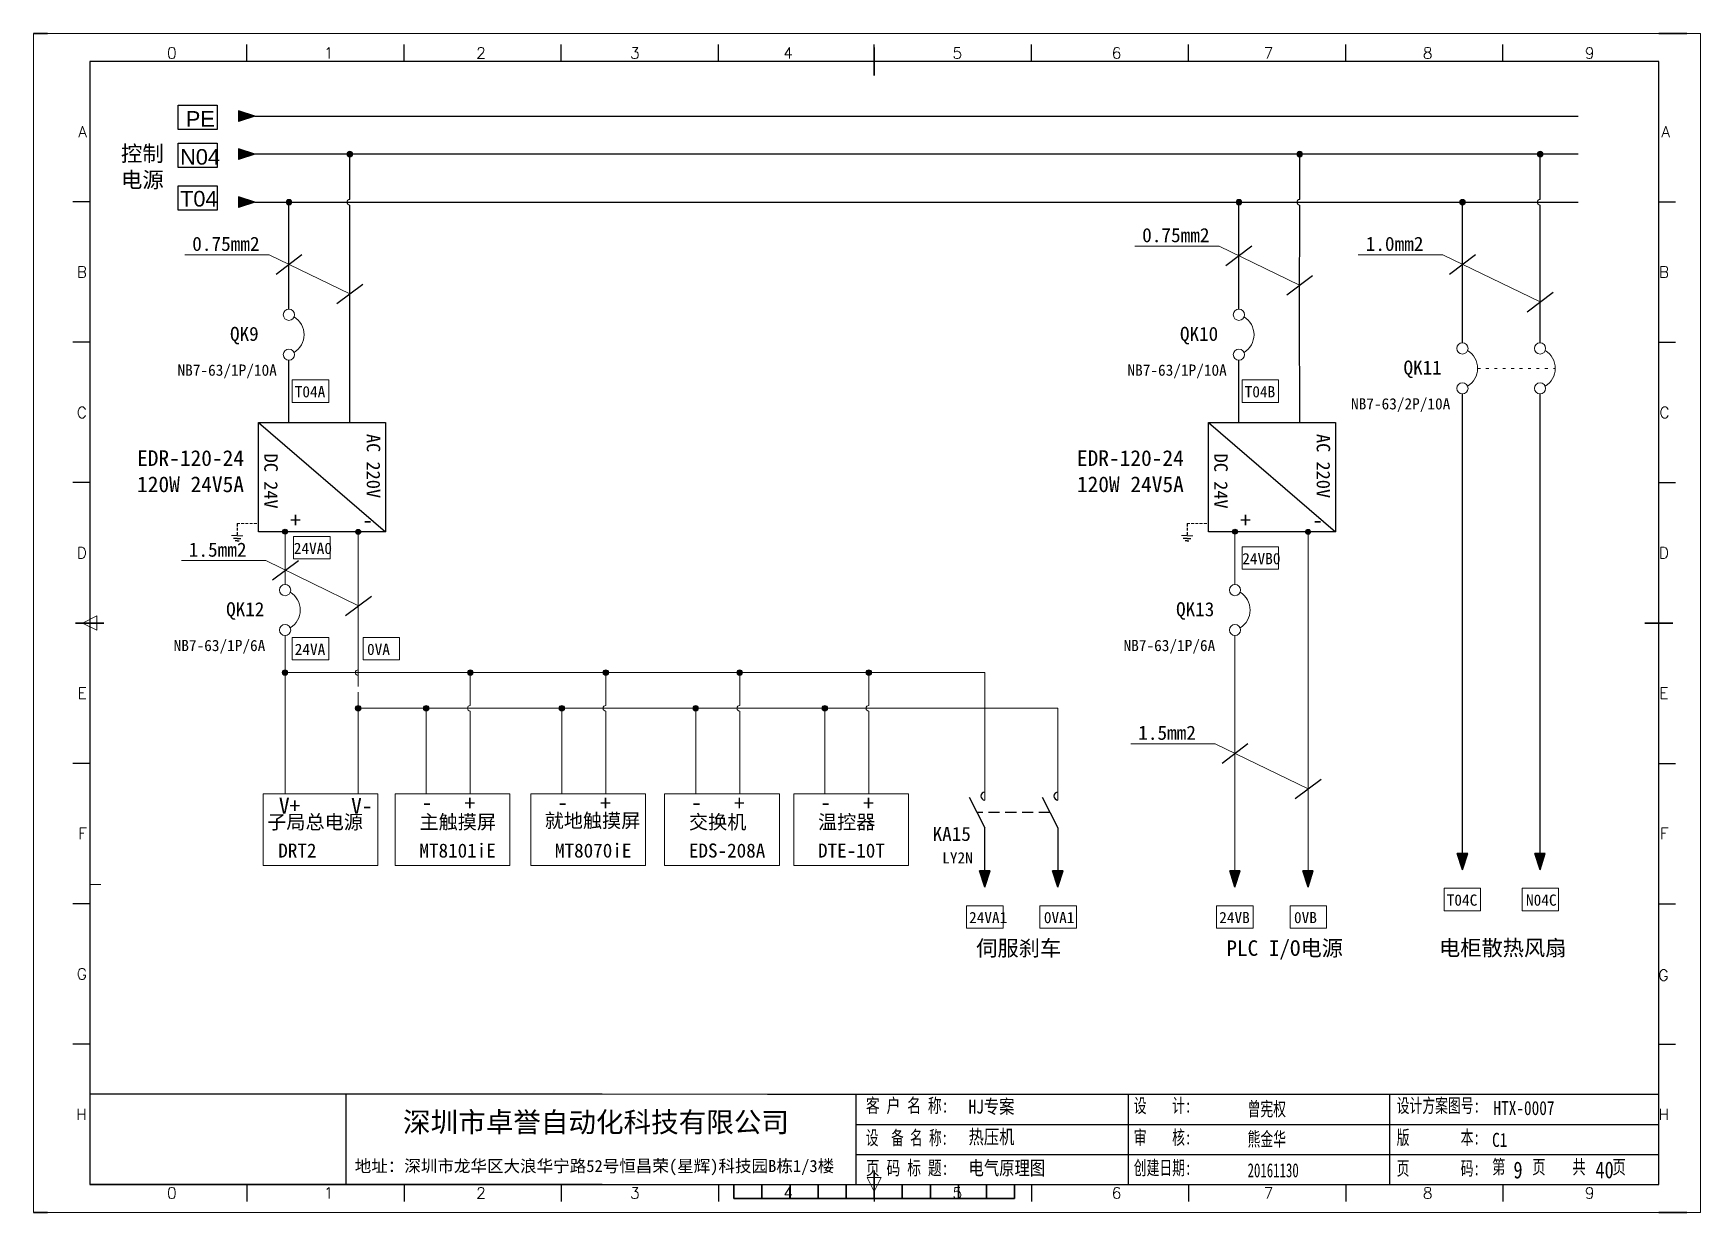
# Model space of a CAD drawing. Extents: x 35123 to 43919, y -4314 to -326.
# Drawn here: x 38294.6 to 38591.6, y -2913.9 to -2703.9 of the extents above; entities that cross this region are included whole.
import ezdxf
from ezdxf.enums import TextEntityAlignment as Align

# ---------------------------------------------------------------- set-up
doc = ezdxf.new("R2010")
doc.units = 0
doc.header["$MEASUREMENT"] = 0
for name, pattern in [('9', [7.5, 0.5, -1, 0.5, -1, 0.5, -1, 0.5, -1, 0.5, -1]), ('ACISOWELD', [3, 2, -1]), ('DASHED', [0.75, 0.5, -0.25])]:
    doc.linetypes.add(name, pattern=pattern)
for name, color, linetype in [('AE_BOR', 1, 'Continuous'), ('MISC', 2, 'Continuous'), ('SYMS', 7, 'Continuous'), ('细实线层', 7, 'Continuous')]:
    doc.layers.add(name, color=color, linetype=linetype)
doc.styles.add('Standard0.67', font='', dxfattribs={"width": 0.67})
doc.styles.add('Standard_0.8', font='SimSun.ttf', dxfattribs={"width": 0.8})
doc.styles.add('WD', font='romans.shx', dxfattribs={"bigfont": 'gbcbig.shx'})
doc.styles.add('宋', font='SimSun.ttf', dxfattribs={"width": 0.7})
doc.styles.add('样式 0', font='')
doc.styles.add('样式 8', font='arial.ttf')
doc.styles.get('Standard0.67').set_extended_font_data('FangSong_GB2312')
doc.styles.get('样式 0').set_extended_font_data('KaiTi_GB2312')

msp = doc.modelspace()

# ---------------------------------------------------------------- texts
at = {"color": 0}
for s, p in [('0.75mm2', (38322.911, -2742.61)), ('0.75mm2', (38492.123, -2741.06)), ('1.0mm2', (38531.946, -2742.61)), ('1.5mm2', (38322.3, -2797.066)), ('1.5mm2', (38491.42, -2829.67))]:
    msp.add_text(s, height=2.52, dxfattribs=at).set_placement(p)
at = {"color": 0, "char_height": 2.772, "width": 4.96666, "attachment_point": 1, "style": '样式 8'}
for s, insert in [('N04', (38320.756, -2724.475)), ('T04', (38320.744, -2731.935))]:
    msp.add_mtext(s, dxfattribs=dict(at, insert=insert))
at = {"color": 0, "lineweight": -3, "char_height": 2.4, "attachment_point": 1, "rotation": 270}
for s, insert, width in [('{\\fNSimSun|b0|i0|c134|p49;AC 220V}', (38356.399, -2775.203), 25.53506), ('{\\fNSimSun|b0|i0|c134|p49;AC 220V}', (38525.612, -2775.203), 25.53506), ('{\\fNSimSun|b0|i0|c134|p49;DC 24V}', (38338.147, -2778.714), 28.64801), ('{\\fNSimSun|b0|i0|c134|p49;DC 24V}', (38507.36, -2778.714), 28.64801)]:
    msp.add_mtext(s, dxfattribs=dict(at, insert=insert, width=width))
at = {"color": 0, "ltscale": 2, "char_height": 2.8, "width": 23.55735, "attachment_point": 1}
for insert in [(38313.087, -2778.099), (38480.499, -2778.099)]:
    msp.add_mtext('{\\fSimSun|b0|i0|c134|p2;EDR-120-24 120W 24V5A}', dxfattribs=dict(at, insert=insert))
at = {"color": 0, "lineweight": 0, "char_height": 2.5, "attachment_point": 1}
for s, insert, width in [('{\\fSimSun|b0|i0|c134|p2;子局总电源}', (38336.267, -2843.052), 23.24403), ('{\\fSimSun|b0|i0|c134|p2;主触摸屏}', (38363.387, -2843.052), 16.90853), ('{\\fSimSun|b0|i0|c134|p2;就地触摸屏}', (38385.68, -2842.805), 20.12247), ('{\\fSimSun|b0|i0|c134|p2;交换机}', (38411.387, -2843.052), 16.90853), ('{\\fSimSun|b0|i0|c134|p2;温控器}', (38434.387, -2843.052), 16.90853), ('{\\fSimSun|b0|i0|c134|p2;DRT2}', (38338.24, -2848.138), 16.90853), ('{\\fSimSun|b0|i0|c134|p2;MT8101iE}', (38363.387, -2848.138), 16.90853), ('{\\fSimSun|b0|i0|c134|p2;MT8070iE}', (38387.534, -2848.138), 16.90853), ('{\\fSimSun|b0|i0|c134|p2;EDS-208A}', (38411.387, -2848.138), 16.90853), ('{\\fSimSun|b0|i0|c134|p2;DTE-10T}', (38434.387, -2848.138), 16.90853)]:
    msp.add_mtext(s, dxfattribs=dict(at, insert=insert, width=width))
at = {"color": 0, "char_height": 2.772, "width": 24.98977, "attachment_point": 1}
for s, insert in [('{\\fSimSun|b0|i0|c134|p2;伺服刹车}', (38462.574, -2865.375)), ('{\\fSimSun|b0|i0|c134|p2;PLC I/O电源}', (38507.13, -2865.375)), ('{\\fSimSun|b0|i0|c134|p2;电柜散热风扇}', (38545.009, -2865.33))]:
    msp.add_mtext(s, dxfattribs=dict(at, insert=insert))
at = {"attachment_point": 7}
for s, insert, char_height, width in [('{\\fSimSun|b0|i0|c134|p2;深圳市卓誉自动化科技有限公司}', (38360.463, -2899.958), 3.6, 80.67766), ('{\\fSimSun|b0|i0|c134|p2;地址：深圳市龙华区大浪华宁路52号恒昌荣(星辉)科技园B栋1/3楼}', (38351.851, -2907.218), 2.16, 89.25675)]:
    msp.add_mtext(s, dxfattribs=dict(at, insert=insert, char_height=char_height, width=width))
at = {"ltscale": 2, "attachment_point": 1}
for s, insert, char_height, width, style in [('{\\fSimSun|b0|i0|c134|p2;\\W0.72;客 户 名 称:}', (38442.911, -2893.553), 2.5, 16.24768, 'Standard0.67'), ('HJ专案', (38461.198, -2893.727), 2.5, 33.90777, 'Standard_0.8'), ('{\\fSimSun|b0|i0|c134|p2;设    计:}', (38490.625, -2893.553), 2.5, 12.03121, 'Standard0.67'), ('{\\fSimSun|b0|i0|c134|p2;曾宪权}', (38510.903, -2894.155), 2.5, 12.03121, 'Standard0.67'), ('{\\fSimSun|b0|i0|c134|p2;设计方案图号:}', (38537.458, -2893.553), 2.5, 15.1644, 'Standard0.67'), ('{\\f@SimSun|b0|i0|c134|p2;HTX-0007}', (38554.697, -2893.994), 2.5, 33.90777, 'Standard_0.8'), ('{\\fSimSun|b0|i0|c134|p2;\\W0.66;设  备 名 称:}', (38442.911, -2899.282), 2.5, 15.12342, 'Standard0.67'), ('{\\fSimSun|b0|i0|c134|p2;热压机}', (38461.198, -2899.115), 2.5, 33.90777, 'Standard_0.8'), ('{\\fSimSun|b0|i0|c134|p2;审    核:}', (38490.625, -2899.227), 2.5, 12.03121, 'Standard0.67'), ('{\\fSimSun|b0|i0|c134|p2;熊金华}', (38510.903, -2899.517), 2.5, 12.03121, 'Standard0.67'), ('{\\fSimSun|b0|i0|c134|p2;版        本:}', (38537.458, -2899.227), 2.5, 16.84978, 'Standard0.67'), ('C1', (38554.457, -2899.667), 2.5, 5.97175, 'Standard_0.8'), ('{\\fSimSun|b0|i0|c134|p2;\\W0.72;页 码 标 题:}', (38442.911, -2904.65), 2.5, 15.12342, 'Standard0.67'), ('{\\fSimSun|b0|i0|c134|p2;电气原理图}', (38461.198, -2904.663), 2.5, 33.90777, 'Standard_0.8'), ('{\\fSimSun|b0|i0|c134|p2;创建日期:}', (38490.625, -2904.634), 2.5, 12.03121, 'Standard0.67'), ('{\\fSimSun|b0|i0|c134|p2;页        码:}', (38537.458, -2904.713), 2.5, 15.72579, 'Standard0.67'), ('第    页    共    页', (38554.455, -2904.468), 2.5, 33.90777, '宋'), ('{\\fSimSun|b0|i0|c134|p2;20161130}', (38510.903, -2905.075), 2.5, 12.03121, 'Standard0.67'), ('9', (38558.258, -2904.773), 3, 3.76639, 'Standard_0.8'), ('40', (38572.861, -2904.748), 3, 3.76639, 'Standard_0.8')]:
    msp.add_mtext(s, dxfattribs=dict(at, insert=insert, char_height=char_height, width=width, style=style))
at = {"layer": 'MISC', "color": 0, "attachment_point": 1}
for s, insert, char_height, width, style in [('PE', (38321.774, -2717.711), 2.772, 4.96666, '样式 8'), ('控制\\P电源', (38310.212, -2723.869), 2.8, 10.7486, '样式 0'), ('{\\fSimSun|b0|i0|c134|p2;QK9}', (38329.647, -2756.132), 2.5, 5.01683, '样式 0'), ('{\\fSimSun|b0|i0|c134|p2;QK10}', (38498.86, -2756.132), 2.5, 5.01683, '样式 0'), ('{\\fSimSun|b0|i0|c134|p2;QK11}', (38538.682, -2762.132), 2.5, 5.01683, '样式 0'), ('{\\fSimSun|b0|i0|c134|p2;NB7-63/1P/10A}', (38320.294, -2762.837), 2, 5.01683, '样式 0'), ('{\\fSimSun|b0|i0|c134|p2;NB7-63/1P/10A}', (38489.507, -2762.837), 2, 5.01683, '样式 0'), ('{\\fNSimSun|b0|i0|c134|p49;T04A}', (38341.171, -2766.688), 2, 5.01683, '样式 0'), ('{\\fNSimSun|b0|i0|c134|p49;T04B}', (38510.383, -2766.688), 2, 5.01683, '样式 0'), ('{\\fSimSun|b0|i0|c134|p2;NB7-63/2P/10A}', (38529.329, -2768.837), 2, 5.01683, '样式 0'), ('\\pxqc;{\\fNSimSun|b0|i0|c134|p49;+}', (38338.475, -2789.123), 2.8, 5.68474, '样式 0'), ('\\pxqc;{\\fNSimSun|b0|i0|c134|p49;-}', (38351.336, -2789.148), 2.8, 5.68474, '样式 0'), ('\\pxqc;{\\fNSimSun|b0|i0|c134|p49;+}', (38507.687, -2789.123), 2.8, 5.68474, '样式 0'), ('\\pxqc;{\\fNSimSun|b0|i0|c134|p49;-}', (38520.549, -2789.148), 2.8, 5.68474, '样式 0'), ('{\\fNSimSun|b0|i0|c134|p49;24VA0}', (38341.004, -2794.579), 2, 5.01683, '样式 0'), ('{\\fNSimSun|b0|i0|c134|p49;24VB0}', (38509.96, -2796.406), 2, 5.01683, '样式 0'), ('{\\fSimSun|b0|i0|c134|p2;QK12}', (38328.956, -2805.167), 2.5, 5.01683, '样式 0'), ('{\\fSimSun|b0|i0|c134|p2;QK13}', (38498.169, -2805.167), 2.5, 5.01683, '样式 0'), ('{\\fSimSun|b0|i0|c134|p2;NB7-63/1P/6A}', (38319.604, -2811.873), 2, 5.01683, '样式 0'), ('{\\fNSimSun|b0|i0|c134|p49;24VA}', (38341.171, -2812.558), 2, 5.01683, '样式 0'), ('\\pi0.7207;{\\fNSimSun|b0|i0|c134|p49;0VA}', (38353.332, -2812.558), 2, 5.01683, '样式 0'), ('{\\fSimSun|b0|i0|c134|p2;NB7-63/1P/6A}', (38488.816, -2811.873), 2, 5.01683, '样式 0'), ('{\\fNSimSun|b0|i0|c134|p49;V+}', (38338.349, -2839.994), 2.8, 5.68474, '样式 0'), ('{\\fNSimSun|b0|i0|c134|p49;V-}', (38351.211, -2840.02), 2.8, 5.68474, '样式 0'), ('{\\fNSimSun|b0|i0|c134|p49;-}', (38363.792, -2839.396), 2.8, 5.68474, '样式 0'), ('{\\fNSimSun|b0|i0|c134|p49;+}', (38371.41, -2839.525), 2.8, 5.68474, '样式 0'), ('{\\fNSimSun|b0|i0|c134|p49;-}', (38387.939, -2839.396), 2.8, 5.68474, '样式 0'), ('{\\fNSimSun|b0|i0|c134|p49;+}', (38395.557, -2839.525), 2.8, 5.68474, '样式 0'), ('{\\fNSimSun|b0|i0|c134|p49;-}', (38411.792, -2839.396), 2.8, 5.68474, '样式 0'), ('{\\fNSimSun|b0|i0|c134|p49;+}', (38419.41, -2839.525), 2.8, 5.68474, '样式 0'), ('{\\fNSimSun|b0|i0|c134|p49;-}', (38434.792, -2839.396), 2.8, 5.68474, '样式 0'), ('{\\fNSimSun|b0|i0|c134|p49;+}', (38442.41, -2839.525), 2.8, 5.68474, '样式 0'), ('KA15', (38454.801, -2845.175), 2.5, 5.01683, '样式 0'), ('{\\fSimSun|b0|i0|c134|p2;LY2N}', (38456.512, -2849.679), 2, 5.01683, '样式 0'), ('{\\fNSimSun|b0|i0|c134|p49;T04C}', (38546.375, -2857.21), 2, 5.01683, '样式 0'), ('\\pi0.7207;{\\fNSimSun|b0|i0|c134|p49;N04C}', (38559.782, -2857.21), 2, 5.01683, '样式 0'), ('{\\fNSimSun|b0|i0|c134|p49;24VA1}', (38461.292, -2860.321), 2, 5.01683, '样式 0'), ('\\pi0.7207;{\\fNSimSun|b0|i0|c134|p49;0VA1}', (38473.894, -2860.321), 2, 5.01683, '样式 0'), ('{\\fNSimSun|b0|i0|c134|p49;24VB}', (38505.849, -2860.321), 2, 5.01683, '样式 0'), ('\\pi0.7207;{\\fNSimSun|b0|i0|c134|p49;0VB}', (38518.45, -2860.321), 2, 5.01683, '样式 0')]:
    msp.add_mtext(s, dxfattribs=dict(at, insert=insert, char_height=char_height, width=width, style=style))

# ---------------------------------------------------------------- blocks, each defined once
blk = doc.blocks.new('gb_a2_a')
for p, q in [((584, 410), (25, 410)), ((25, 410), (25, 10)), ((584, 10), (584, 410)), ((25, 10), (584, 10))]:
    blk.add_line(p, q)
at = {"lineweight": 9, "ltscale": 0.1}
blk.add_line((25, 116.86), (29, 116.86), dxfattribs=at)
at = {"layer": 'AE_BOR', "lineweight": 30}
for p, q in [((10, 420), (4.93, 420)), ((594, 420), (584, 420)), ((4.93, 0), (10, 0)), ((594, 0), (584, 0))]:
    blk.add_line(p, q, dxfattribs=at)
at = {"layer": 'AE_BOR', "color": 1, "lineweight": 15}
for p, q in [((4.93, 420), (598.93, 420)), ((4.93, 0), (4.93, 420)), ((598.93, 420), (598.93, 0)), ((22.5, 210), (27.5, 212.5)), ((27.5, 207.5), (22.5, 210)), ((27.5, 212.5), (27.5, 207.5)), ((304.5, 7.5), (302, 12.5)), ((302, 12.5), (307, 12.5)), ((307, 12.5), (304.5, 7.5)), ((598.93, 0), (4.93, 0))]:
    blk.add_line(p, q, dxfattribs=at)
at = {"layer": 'AE_BOR'}
for p, q in [((81, 410), (81, 416)), ((137, 410), (137, 416)), ((193, 410), (193, 416)), ((249, 410), (249, 416)), ((304.5, 410), (304.5, 416)), ((360.5, 410), (360.5, 416)), ((416.5, 410), (416.5, 416)), ((472.5, 410), (472.5, 416)), ((528.5, 410), (528.5, 416)), ((25, 360), (19, 360)), ((584, 360), (590, 360)), ((25, 310), (19, 310)), ((584, 310), (590, 310)), ((25, 260), (19, 260)), ((584, 260), (590, 260)), ((25, 160), (19, 160)), ((584, 160), (590, 160)), ((25, 110), (19, 110)), ((584, 110), (590, 110)), ((25, 60), (19, 60)), ((584, 60), (590, 60)), ((81, 10), (81, 4)), ((137, 10), (137, 4)), ((193, 10), (193, 4)), ((249, 10), (249, 4)), ((304.5, 10), (304.5, 4)), ((360.5, 10), (360.5, 4)), ((416.5, 10), (416.5, 4)), ((472.5, 10), (472.5, 4)), ((528.5, 10), (528.5, 4))]:
    blk.add_line(p, q, dxfattribs=at)
at = {"layer": 'AE_BOR', "color": 2, "lineweight": 30}
for p, q in [((304.5, 405), (304.5, 415)), ((20, 210), (30, 210)), ((579, 210), (589, 210)), ((304.5, 10), (304.5, 15)), ((304.5, 15), (304.5, 5)), ((254.5, 5), (254.5, 10)), ((264.5, 5), (264.5, 10)), ((274.5, 5), (274.5, 10)), ((284.5, 5), (284.5, 10)), ((294.5, 5), (294.5, 10)), ((304.5, 10), (304.5, 5)), ((314.5, 5), (314.5, 10)), ((324.5, 5), (324.5, 10)), ((334.5, 5), (334.5, 10)), ((344.5, 5), (344.5, 10)), ((354.5, 5), (354.5, 10)), ((254.5, 5), (354.5, 5))]:
    blk.add_line(p, q, dxfattribs=at)
at = {"layer": 'AE_BOR', "style": 'WD'}
for s, p in [('0', (54.27, 411)), ('1', (110.12, 411)), ('2', (164.42, 411)), ('3', (219.22, 411)), ('4', (273.82, 411)), ('5', (334.12, 411)), ('6', (390.81, 411)), ('7', (445.01, 411)), ('8', (501.67, 411)), ('9', (559.4, 411)), ('0', (54.27, 5)), ('1', (110.12, 5)), ('2', (164.42, 5)), ('3', (219.22, 5)), ('4', (273.82, 5)), ('5', (334.12, 5)), ('6', (390.81, 5)), ('7', (445.01, 5)), ('8', (501.67, 5)), ('9', (559.4, 5))]:
    blk.add_text(s, height=4, dxfattribs=at).set_placement(p, align=Align.CENTER)
for s, p in [('A', (24, 385)), ('A', (588.05, 385)), ('B', (24, 335)), ('B', (587.67, 335)), ('C', (24, 285)), ('C', (587.86, 285)), ('D', (24, 235)), ('D', (587.67, 235)), ('E', (24, 185)), ('E', (587.48, 185)), ('F', (24, 135)), ('F', (587.48, 135)), ('F', (587.48, 135)), ('G', (24, 85)), ('G', (587.48, 84.56)), ('H', (24, 35)), ('H', (587.67, 35))]:
    blk.add_text(s, height=4, dxfattribs=at).set_placement(p, align=Align.MIDDLE_RIGHT)
blk = doc.blocks.new('WDDOT')
blk.add_hatch(color=256).paths.add_polyline_path([(0.5, 0, 1), (-0.5, 0, 1)])
blk.add_circle((0, 0), 0.5)

# ---------------------------------------------------------------- hatches: boundary and pattern name
for points in [[(38334.092, -2725.379), (38331.173, -2724.443), (38331.173, -2726.314)], [(38334.092, -2733.944), (38331.173, -2733.009), (38331.173, -2734.88)], [(38549.185, -2852.821), (38550.12, -2849.902), (38548.249, -2849.902)], [(38563.004, -2852.821), (38563.939, -2849.902), (38562.069, -2849.902)], [(38464.102, -2855.932), (38465.037, -2853.014), (38463.167, -2853.014)], [(38477.116, -2855.932), (38478.051, -2853.014), (38476.18, -2853.014)], [(38508.658, -2855.932), (38509.594, -2853.014), (38507.723, -2853.014)], [(38521.672, -2855.932), (38522.607, -2853.014), (38520.737, -2853.014)]]:
    msp.add_hatch(color=0).paths.add_polyline_path(points)
at = {"lineweight": 0}
h = msp.add_hatch(color=0, dxfattribs=at)
edge = h.paths.add_edge_path()
edge.add_arc((38350.978, -2725.375), 0.5, 0, 360)
h = msp.add_hatch(color=0, dxfattribs=at)
edge = h.paths.add_edge_path()
edge.add_arc((38520.191, -2725.375), 0.5, 0, 360)
h = msp.add_hatch(color=0, dxfattribs=at)
edge = h.paths.add_edge_path()
edge.add_arc((38563.013, -2725.375), 0.5, 0, 360)
h = msp.add_hatch(color=0, dxfattribs=at)
edge = h.paths.add_edge_path()
edge.add_arc((38340.149, -2733.94), 0.5, 0, 360)
h = msp.add_hatch(color=0, dxfattribs=at)
edge = h.paths.add_edge_path()
edge.add_arc((38509.362, -2733.94), 0.5, 0, 360)
h = msp.add_hatch(color=0, dxfattribs=at)
edge = h.paths.add_edge_path()
edge.add_arc((38549.185, -2733.94), 0.5, 0, 360)
h = msp.add_hatch(color=0)
edge = h.paths.add_edge_path()
edge.add_arc((38339.446, -2792.604), 0.315, 0, 360)
h = msp.add_hatch(color=0)
edge = h.paths.add_edge_path()
edge.add_arc((38352.459, -2792.635), 0.315, 0, 360)
h = msp.add_hatch(color=0)
edge = h.paths.add_edge_path()
edge.add_arc((38508.658, -2792.604), 0.315, 0, 360)
h = msp.add_hatch(color=0)
edge = h.paths.add_edge_path()
edge.add_arc((38521.672, -2792.635), 0.315, 0, 360)
h = msp.add_hatch(color=0, dxfattribs=at)
edge = h.paths.add_edge_path()
edge.add_arc((38339.446, -2817.7), 0.5, 0, 360)
h = msp.add_hatch(color=0, dxfattribs=at)
edge = h.paths.add_edge_path()
edge.add_arc((38372.436, -2817.7), 0.5, 0, 360)
h = msp.add_hatch(color=0, dxfattribs=at)
edge = h.paths.add_edge_path()
edge.add_arc((38396.583, -2817.7), 0.5, 0, 360)
h = msp.add_hatch(color=0, dxfattribs=at)
edge = h.paths.add_edge_path()
edge.add_arc((38420.436, -2817.7), 0.5, 0, 360)
h = msp.add_hatch(color=0, dxfattribs=at)
edge = h.paths.add_edge_path()
edge.add_arc((38443.436, -2817.7), 0.5, 0, 360)
h = msp.add_hatch(color=0, dxfattribs=at)
edge = h.paths.add_edge_path()
edge.add_arc((38352.459, -2824.052), 0.5, 0, 360)
h = msp.add_hatch(color=0, dxfattribs=at)
edge = h.paths.add_edge_path()
edge.add_arc((38364.593, -2824.052), 0.5, 0, 360)
h = msp.add_hatch(color=0, dxfattribs=at)
edge = h.paths.add_edge_path()
edge.add_arc((38388.74, -2824.052), 0.5, 0, 360)
h = msp.add_hatch(color=0, dxfattribs=at)
edge = h.paths.add_edge_path()
edge.add_arc((38412.593, -2824.052), 0.5, 0, 360)
h = msp.add_hatch(color=0, dxfattribs=at)
edge = h.paths.add_edge_path()
edge.add_arc((38435.593, -2824.052), 0.5, 0, 360)
at = {"layer": 'MISC'}
msp.add_hatch(color=0, dxfattribs=at).paths.add_polyline_path([(38334.092, -2718.614), (38331.173, -2717.679), (38331.173, -2719.549)])

# ---------------------------------------------------------------- linework, layer by layer
at = {"color": 0}
for p, q in [((38334.092, -2725.379), (38331.173, -2724.443)), ((38331.173, -2724.443), (38331.173, -2726.314)), ((38334.092, -2725.379), (38331.173, -2726.314)), ((38569.795, -2725.375), (38334.079, -2725.375)), ((38334.092, -2733.944), (38331.173, -2733.009)), ((38331.173, -2733.009), (38331.173, -2734.88)), ((38334.092, -2733.944), (38331.173, -2734.88)), ((38334.079, -2733.94), (38569.795, -2733.94)), ((38334.704, -2773.148), (38357.353, -2792.635)), ((38503.917, -2773.148), (38526.566, -2792.635)), ((38330.905, -2793.826), (38330.239, -2793.826)), ((38330.905, -2794.237), (38330.565, -2794.237)), ((38330.905, -2793.826), (38331.571, -2793.826)), ((38330.905, -2794.237), (38331.244, -2794.237)), ((38500.117, -2793.826), (38499.451, -2793.826)), ((38500.117, -2794.237), (38499.778, -2794.237)), ((38500.117, -2793.826), (38500.784, -2793.826)), ((38500.117, -2794.237), (38500.457, -2794.237)), ((38461.324, -2839.859), (38464.102, -2845.368)), ((38474.339, -2839.859), (38477.117, -2845.368)), ((38549.185, -2852.821), (38548.249, -2849.902)), ((38550.12, -2849.902), (38548.249, -2849.902)), ((38549.185, -2852.821), (38550.12, -2849.902)), ((38563.004, -2852.821), (38562.069, -2849.902)), ((38563.939, -2849.902), (38562.069, -2849.902)), ((38563.004, -2852.821), (38563.939, -2849.902)), ((38464.102, -2855.932), (38463.167, -2853.014)), ((38465.037, -2853.014), (38463.167, -2853.014)), ((38464.102, -2855.932), (38465.037, -2853.014)), ((38477.116, -2855.932), (38476.18, -2853.014)), ((38478.051, -2853.014), (38476.18, -2853.014)), ((38477.116, -2855.932), (38478.051, -2853.014)), ((38508.658, -2855.932), (38507.723, -2853.014)), ((38509.594, -2853.014), (38507.723, -2853.014)), ((38508.658, -2855.932), (38509.594, -2853.014)), ((38521.672, -2855.932), (38520.737, -2853.014)), ((38522.607, -2853.014), (38520.737, -2853.014)), ((38521.672, -2855.932), (38522.607, -2853.014))]:
    msp.add_line(p, q, dxfattribs=at)
at = {"color": 0, "ltscale": 2}
for p, q in [((38350.978, -2733.44), (38350.978, -2725.375)), ((38520.191, -2733.44), (38520.191, -2725.375)), ((38563.013, -2733.44), (38563.013, -2725.375)), ((38340.149, -2752.975), (38340.149, -2733.94)), ((38350.963, -2752.975), (38350.978, -2734.44)), ((38509.362, -2752.975), (38509.362, -2733.94)), ((38520.176, -2752.975), (38520.191, -2734.44)), ((38549.185, -2758.975), (38549.185, -2733.94)), ((38563.011, -2758.975), (38563.013, -2734.44)), ((38350.981, -2773.148), (38350.963, -2752.975)), ((38520.194, -2773.148), (38520.176, -2752.975)), ((38340.149, -2773.148), (38340.149, -2762.055)), ((38509.362, -2773.148), (38509.362, -2762.055)), ((38549.185, -2849.902), (38549.185, -2768.055)), ((38563.004, -2849.902), (38563.019, -2768.084)), ((38464.102, -2853.014), (38464.102, -2845.368)), ((38477.116, -2845.365), (38477.116, -2853.014))]:
    msp.add_line(p, q, dxfattribs=at)
at = {"color": 0, "linetype": '9', "lineweight": 0}
msp.add_line((38551.869, -2763.529), (38565.698, -2763.529), dxfattribs=at)
at = {"color": 0, "linetype": 'DASHED'}
for p, q in [((38330.905, -2791.171), (38330.905, -2793.31)), ((38500.117, -2791.171), (38500.117, -2793.31))]:
    msp.add_line(p, q, dxfattribs=at)
at = {"color": 0, "linetype": 'DASHED', "lineweight": 0}
for p, q in [((38330.905, -2791.171), (38334.704, -2791.171)), ((38500.117, -2791.171), (38503.917, -2791.171))]:
    msp.add_line(p, q, dxfattribs=at)
at = {"color": 0, "lineweight": 0}
for p, q in [((38330.905, -2793.31), (38329.905, -2793.31)), ((38330.92, -2793.32), (38331.92, -2793.32)), ((38339.446, -2792.604), (38339.446, -2802.011)), ((38352.459, -2792.635), (38352.459, -2820.2)), ((38500.117, -2793.31), (38499.117, -2793.31)), ((38500.133, -2793.32), (38501.133, -2793.32)), ((38508.658, -2792.604), (38508.658, -2802.011)), ((38521.672, -2792.635), (38521.672, -2820.2)), ((38339.446, -2811.12), (38339.446, -2839.302)), ((38508.658, -2811.12), (38508.658, -2853.014)), ((38464.102, -2817.7), (38339.446, -2817.7)), ((38372.436, -2823.552), (38372.436, -2817.7)), ((38396.583, -2823.552), (38396.583, -2817.7)), ((38420.436, -2823.552), (38420.436, -2817.7)), ((38443.436, -2823.552), (38443.436, -2817.7)), ((38464.102, -2817.7), (38464.102, -2840.398)), ((38352.459, -2821.2), (38352.459, -2839.302)), ((38521.672, -2820.2), (38521.672, -2853.014)), ((38477.116, -2824.052), (38352.459, -2824.052)), ((38364.593, -2839.269), (38364.593, -2824.052)), ((38388.74, -2839.269), (38388.74, -2824.052)), ((38412.593, -2839.269), (38412.593, -2824.052)), ((38435.593, -2839.269), (38435.593, -2824.052)), ((38477.116, -2824.052), (38477.116, -2840.398)), ((38372.436, -2839.269), (38372.436, -2824.552)), ((38396.583, -2839.269), (38396.583, -2824.552)), ((38420.436, -2839.269), (38420.436, -2824.552)), ((38443.436, -2839.269), (38443.436, -2824.552))]:
    msp.add_line(p, q, dxfattribs=at)
at = {"color": 0, "linetype": 'ACISOWELD'}
msp.add_line((38475.728, -2842.614), (38462.713, -2842.614), dxfattribs=at)
at = {"ltscale": 2}
for p, q in [((38395.947, -2892.785), (38304.643, -2892.785)), ((38425.409, -2892.785), (38584.143, -2892.785)), ((38441.108, -2892.785), (38441.108, -2908.87)), ((38489.673, -2908.87), (38489.673, -2892.785)), ((38536.254, -2908.87), (38536.254, -2892.785)), ((38395.947, -2908.87), (38304.643, -2908.87)), ((38554.145, -2908.87), (38584.143, -2908.87))]:
    msp.add_line(p, q, dxfattribs=at)
for p, q in [((38350.295, -2892.785), (38350.295, -2908.87)), ((38441.108, -2898.146), (38485.359, -2898.146)), ((38485.359, -2898.146), (38554.145, -2898.146)), ((38554.145, -2898.146), (38584.143, -2898.146)), ((38441.108, -2903.508), (38485.359, -2903.508)), ((38485.359, -2903.508), (38554.145, -2903.508)), ((38554.145, -2903.508), (38584.143, -2903.508)), ((38425.409, -2908.87), (38485.359, -2908.87)), ((38485.359, -2908.87), (38554.145, -2908.87))]:
    msp.add_line(p, q)
at = {"lineweight": 9, "ltscale": 0.1}
for p, q in [((38395.947, -2892.785), (38425.409, -2892.785)), ((38395.947, -2908.87), (38425.409, -2908.87)), ((38424.052, -2908.87), (38424.052, -2908.87)), ((38424.052, -2908.87), (38424.052, -2908.87))]:
    msp.add_line(p, q, dxfattribs=at)
at = {"color": 0, "lineweight": -3}
for points in [[(38320.429, -2716.641), (38327.37, -2716.641), (38327.37, -2720.993), (38320.429, -2720.993)], [(38320.429, -2723.405), (38327.37, -2723.405), (38327.37, -2727.758), (38320.429, -2727.758)], [(38320.429, -2731.016), (38327.37, -2731.016), (38327.37, -2735.368), (38320.429, -2735.368)]]:
    msp.add_lwpolyline(points, close=True, dxfattribs=at)
at = {"color": 0, "lineweight": 0}
for points in [[(38340.717, -2765.578), (38347.217, -2765.578), (38347.217, -2769.578), (38340.717, -2769.578)], [(38509.93, -2765.578), (38516.43, -2765.578), (38516.43, -2769.578), (38509.93, -2769.578)], [(38340.973, -2793.47), (38347.473, -2793.47), (38347.473, -2797.47), (38340.973, -2797.47)], [(38509.93, -2795.296), (38516.43, -2795.296), (38516.43, -2799.296), (38509.93, -2799.296)], [(38340.717, -2811.448), (38347.217, -2811.448), (38347.217, -2815.448), (38340.717, -2815.448)], [(38353.355, -2811.448), (38359.855, -2811.448), (38359.855, -2815.448), (38353.355, -2815.448)], [(38335.522, -2839.302), (38355.963, -2839.302), (38355.963, -2852.063), (38335.522, -2852.063)], [(38359.06, -2839.269), (38379.501, -2839.269), (38379.501, -2852.03), (38359.06, -2852.03)], [(38383.207, -2839.269), (38403.648, -2839.269), (38403.648, -2852.03), (38383.207, -2852.03)], [(38407.06, -2839.269), (38427.501, -2839.269), (38427.501, -2852.03), (38407.06, -2852.03)], [(38430.06, -2839.269), (38450.501, -2839.269), (38450.501, -2852.03), (38430.06, -2852.03)], [(38545.921, -2856.1), (38552.421, -2856.1), (38552.421, -2860.1), (38545.921, -2860.1)], [(38559.806, -2856.1), (38566.306, -2856.1), (38566.306, -2860.1), (38559.806, -2860.1)], [(38460.839, -2859.211), (38467.339, -2859.211), (38467.339, -2863.211), (38460.839, -2863.211)], [(38473.917, -2859.211), (38480.417, -2859.211), (38480.417, -2863.211), (38473.917, -2863.211)], [(38505.395, -2859.211), (38511.895, -2859.211), (38511.895, -2863.211), (38505.395, -2863.211)], [(38518.474, -2859.211), (38524.974, -2859.211), (38524.974, -2863.211), (38518.474, -2863.211)]]:
    msp.add_lwpolyline(points, close=True, dxfattribs=at)
at = {"color": 0}
for points in [[(38334.704, -2773.148), (38357.353, -2773.148), (38357.353, -2792.635), (38334.704, -2792.635)], [(38503.917, -2773.148), (38526.566, -2773.148), (38526.566, -2792.635), (38503.917, -2792.635)]]:
    msp.add_lwpolyline(points, close=True, dxfattribs=at)
at = {"color": 0, "lineweight": 0}
for centre, radius in [((38350.978, -2725.375), 0.5), ((38520.191, -2725.375), 0.5), ((38563.013, -2725.375), 0.5), ((38340.149, -2733.94), 0.5), ((38509.362, -2733.94), 0.5), ((38549.185, -2733.94), 0.5), ((38340.136, -2753.975), 1), ((38509.349, -2753.975), 1), ((38549.171, -2759.975), 1), ((38563, -2759.975), 1), ((38340.136, -2761.084), 1), ((38509.349, -2761.084), 1), ((38549.171, -2767.084), 1), ((38563, -2767.084), 1), ((38339.446, -2803.011), 1), ((38508.658, -2803.011), 1), ((38339.446, -2810.12), 1), ((38508.658, -2810.12), 1), ((38339.446, -2817.7), 0.5), ((38372.436, -2817.7), 0.5), ((38396.583, -2817.7), 0.5), ((38420.436, -2817.7), 0.5), ((38443.436, -2817.7), 0.5), ((38352.459, -2824.052), 0.5), ((38364.593, -2824.052), 0.5), ((38388.74, -2824.052), 0.5), ((38412.593, -2824.052), 0.5), ((38435.593, -2824.052), 0.5)]:
    msp.add_circle(centre, radius, dxfattribs=at)
at = {"color": 0}
for centre, radius in [((38339.446, -2792.604), 0.44), ((38339.446, -2792.604), 0.315), ((38352.459, -2792.635), 0.44), ((38352.459, -2792.635), 0.315), ((38508.658, -2792.604), 0.44), ((38508.658, -2792.604), 0.315), ((38521.672, -2792.635), 0.44), ((38521.672, -2792.635), 0.315)]:
    msp.add_circle(centre, radius, dxfattribs=at)
at = {"color": 0, "lineweight": 0}
for centre, radius, start, end in [((38350.978, -2733.94), 0.5, 90, 270), ((38520.191, -2733.94), 0.5, 90, 270), ((38563.013, -2733.94), 0.5, 90, 270), ((38339.143, -2757.529), 3.691, 301.18201, 58.81799), ((38508.356, -2757.529), 3.691, 301.18201, 58.81799), ((38548.178, -2763.529), 3.691, 301.18201, 58.81799), ((38562.007, -2763.529), 3.691, 301.18201, 58.81799), ((38338.453, -2806.565), 3.691, 301.18201, 58.81799), ((38507.665, -2806.565), 3.691, 301.18201, 58.81799), ((38352.459, -2817.7), 0.5, 90, 270), ((38372.436, -2824.052), 0.5, 90, 270), ((38396.583, -2824.052), 0.5, 90, 270), ((38420.436, -2824.052), 0.5, 90, 270), ((38443.436, -2824.052), 0.5, 90, 270)]:
    msp.add_arc(centre, radius, start, end, dxfattribs=at)
at = {"color": 0}
for centre in [(38464.103, -2839.695), (38477.116, -2839.695)]:
    msp.add_arc(centre, 0.703, 90, 270, dxfattribs=at)
at = {"layer": 'MISC', "color": 0}
for p, q in [((38334.092, -2718.614), (38331.173, -2717.679)), ((38331.173, -2717.679), (38331.173, -2719.549)), ((38334.092, -2718.614), (38331.173, -2719.549)), ((38334.092, -2718.61), (38569.795, -2718.61))]:
    msp.add_line(p, q, dxfattribs=at)
at = {"layer": '细实线层', "color": 0, "lineweight": 0}
for p, q in [((38336.642, -2743.31), (38321.594, -2743.31)), ((38350.965, -2750.243), (38336.642, -2743.31)), ((38505.855, -2741.76), (38490.807, -2741.76)), ((38520.178, -2748.693), (38505.855, -2741.76)), ((38545.678, -2743.31), (38530.629, -2743.31)), ((38563.011, -2751.701), (38545.678, -2743.31)), ((38336.032, -2797.765), (38320.984, -2797.765)), ((38352.553, -2805.8), (38336.032, -2797.765)), ((38505.151, -2830.369), (38490.103, -2830.369)), ((38521.672, -2838.404), (38505.151, -2830.369)), ((38464.102, -2831.527), (38464.102, -2840.398)), ((38477.116, -2831.527), (38477.116, -2840.398))]:
    msp.add_line(p, q, dxfattribs=at)
at = {"layer": '细实线层', "color": 0, "linetype": 'ByBlock'}
for p, q in [((38337.839, -2746.741), (38342.46, -2743.275)), ((38507.051, -2745.191), (38511.673, -2741.725)), ((38546.874, -2746.741), (38551.495, -2743.275)), ((38517.867, -2750.426), (38522.489, -2746.96)), ((38348.654, -2751.976), (38353.276, -2748.51)), ((38560.701, -2753.433), (38565.322, -2749.967)), ((38337.228, -2801.196), (38341.85, -2797.73)), ((38350.242, -2807.533), (38354.863, -2804.067)), ((38506.347, -2833.8), (38510.969, -2830.334)), ((38519.361, -2840.137), (38523.983, -2836.671))]:
    msp.add_line(p, q, dxfattribs=at)

# ---------------------------------------------------------------- block references
at = {"xscale": 0.5, "yscale": 0.5, "zscale": 0.5}
msp.add_blockref('gb_a2_a', (38292.143, -2913.87), dxfattribs=at)
at = {"layer": 'SYMS', "color": 0, "lineweight": -3, "xscale": 0.3999999999996362, "yscale": 0.4000000000000909, "zscale": 0.3999999999999773}
for p in [(38339.446, -2792.604), (38352.459, -2792.635), (38508.658, -2792.604), (38521.672, -2792.635)]:
    msp.add_blockref('WDDOT', p, dxfattribs=at)

msp.set_redraw_order([(e.dxf.handle, doc.entitydb.next_handle()) for e in msp.query("TEXT MTEXT ATTDEF DIMENSION ARC_DIMENSION")])  # texts and dimensions are drawn at this point

doc.saveas('drawing.dxf')
